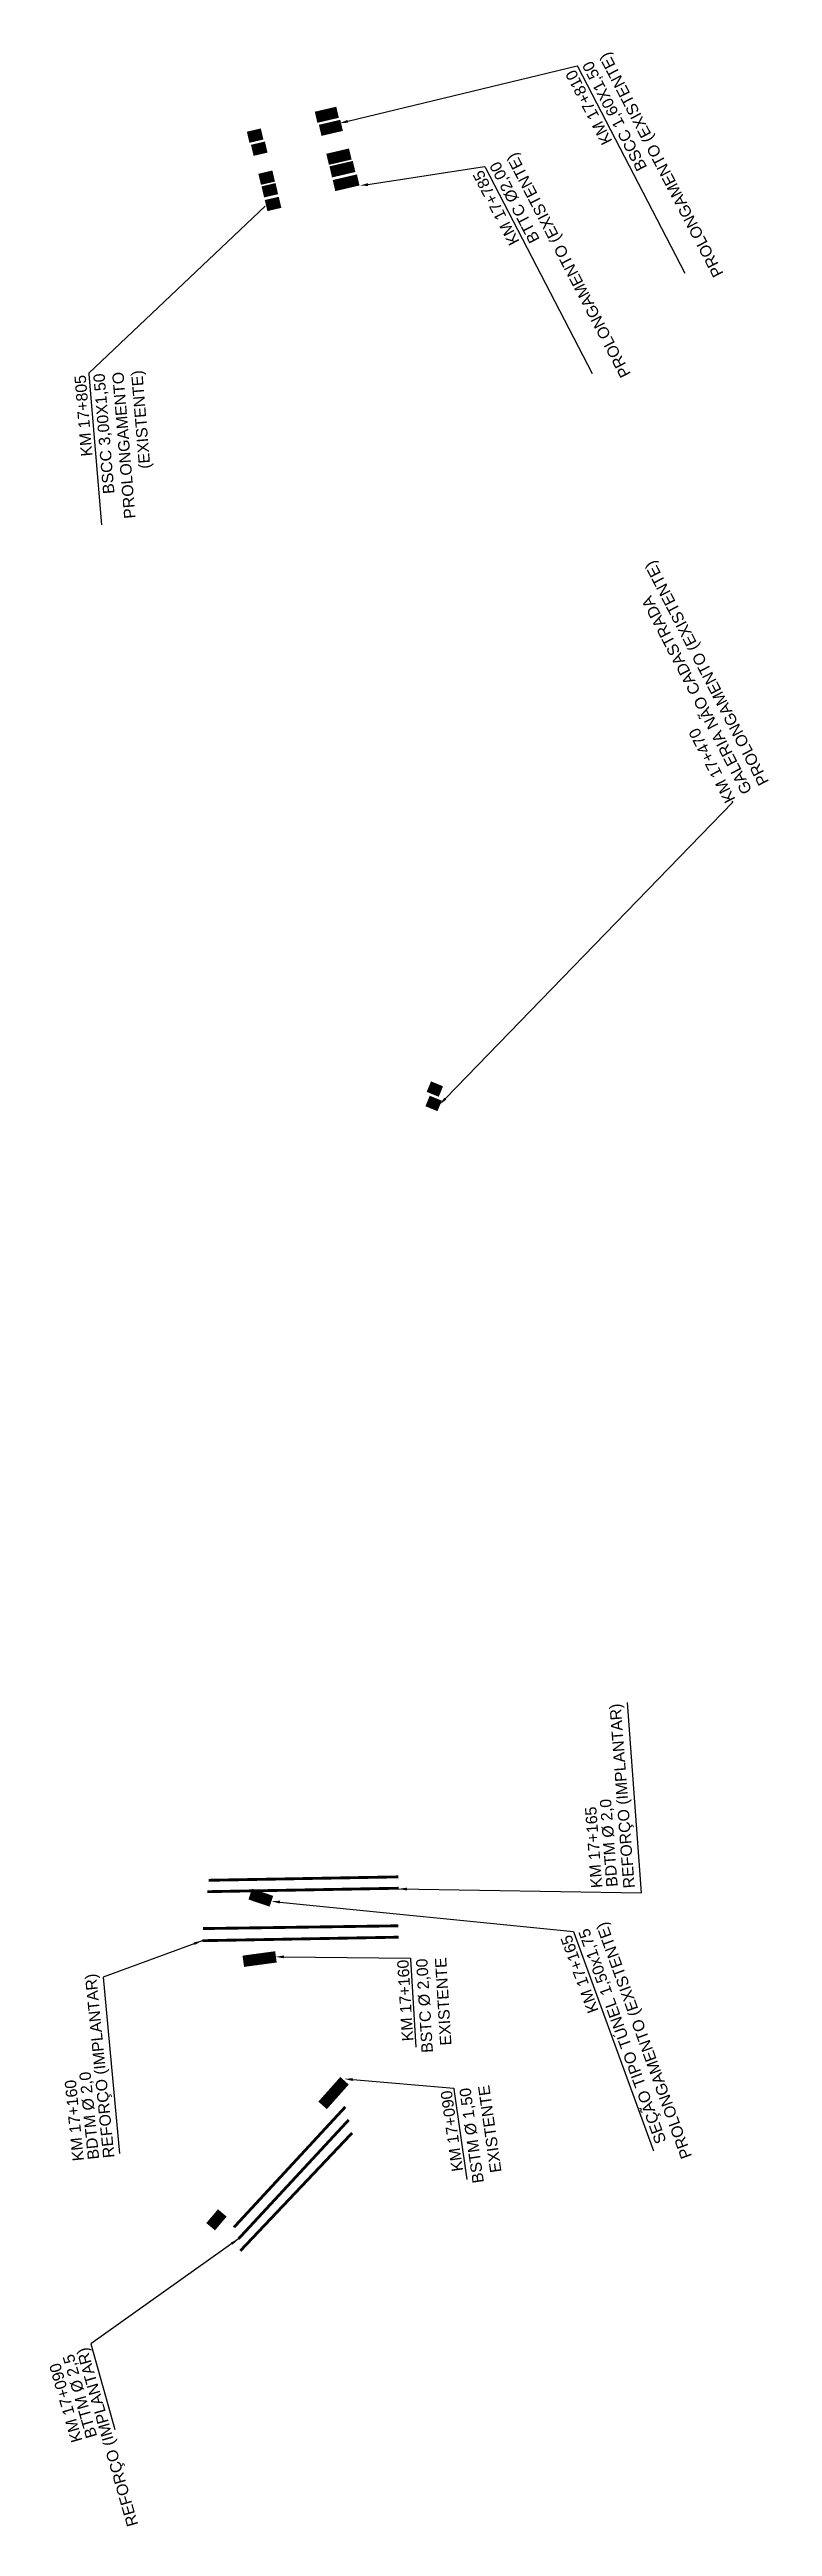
# Model space of a CAD drawing. Header units: metres. Extents: x 290209 to 324422, y 7399791 to 7463837.
# Drawn here: x 321473 to 321728, y 7405041 to 7405913 of the extents above; entities that cross this region are included whole.
import ezdxf
from ezdxf import colors
from ezdxf.entities.mleader import LeaderData, LeaderLine
from ezdxf.math import Vec2, Vec3

# ---------------------------------------------------------------- set-up
doc = ezdxf.new("R2010")
doc.units = ezdxf.units.M
for name, color, linetype in [('_DRENAGEM _TEXTOS_TIC', 2, 'Continuous'), ('_DRENAGEM_AMPLIAÇÃO DE BUEIRO-TIC', 23, 'Continuous'), ('BUEIRO_2.0', 50, 'Continuous'), ('BUEIRO_2.5', 50, 'Continuous'), ('BUEIRO_TEXTO', 2, 'Continuous')]:
    doc.layers.add(name, color=color, linetype=linetype)
doc.styles.add('$0$DIM', font='arial.ttf', dxfattribs={"width": 0.8})
doc.styles.add('ARIAL', font='arial.ttf')
doc.styles.add('SIMPLEX', font='simplex.shx')
doc.styles.get("Standard").update_dxf_attribs({"font": 'simplex.shx'})
doc.dimstyles.get("Standard").update_dxf_attribs({"dimtxt": 0.18, "dimasz": 0.18, "dimexe": 0.18, "dimexo": 0.0625, "dimgap": 0.09, "dimtad": 0, "dimtih": 1, "dimtoh": 1, "dimdec": 4, "dimzin": 0, "dimdsep": 46, "dimtxsty": 'Standard', "dimcen": 0.09, "dimadec": 0, "dimazin": 0, "dimtfac": 1, "dimtdec": 4, "dimtofl": 0, "dimtmove": 0, "dimatfit": 3, "dimfxl": 1, "dimtolj": 1, "dimtzin": 0, "dimarcsym": 0})

msp = doc.modelspace()

# ---------------------------------------------------------------- texts
at = {"layer": 'BUEIRO_TEXTO', "style": '$0$DIM'}
for s, rotation, p in [('REFORÇO (IMPLANTAR) ', 94.373189, (321679.509, 7405265.675, -809)), ('KM 17+165', 94.373189, (321668.103, 7405265.749)), ('BDTM Ø 2,0', 94.373189, (321673.5, 7405266.162)), ('REFORÇO (IMPLANTAR) ', 95.746015, (321496.269, 7405170.753)), ('KM 17+160', 95.746015, (321485.497, 7405169.669)), ('BDTM Ø 2,0', 95.746015, (321490.883, 7405170.211)), ('KM 17+090', 106.089666, (321484.983, 7405071.1)), ('BTTM Ø 2,5', 106.089666, (321490.184, 7405072.6)), ('REFORÇO (IMPLANTAR) ', 106.089666, (321504.649, 7405041.501))]:
    msp.add_text(s, height=4, rotation=rotation, dxfattribs=at).set_placement(p)

# ---------------------------------------------------------------- linework, layer by layer
at = {"layer": '_DRENAGEM_AMPLIAÇÃO DE BUEIRO-TIC', "const_width": 4}
for points in [[(321574.82, 7405890.817), (321567.249, 7405889.047)], [(321574.82, 7405890.817), (321567.249, 7405889.047)], [(321548.247, 7405883.157), (321543.324, 7405882.006)], [(321548.247, 7405883.157), (321543.324, 7405882.006)], [(321576.227, 7405886.204), (321568.694, 7405884.443)], [(321576.227, 7405886.204), (321568.694, 7405884.443)], [(321549.692, 7405878.554), (321544.768, 7405877.403)], [(321549.692, 7405878.554), (321544.768, 7405877.403)], [(321579.307, 7405876.112), (321571.312, 7405874.244)], [(321579.307, 7405876.112), (321571.312, 7405874.244)], [(321580.643, 7405871.732), (321572.421, 7405869.81)], [(321580.643, 7405871.732), (321572.421, 7405869.81)], [(321552.31, 7405868.354), (321547.387, 7405867.203)], [(321552.31, 7405868.354), (321547.387, 7405867.203)], [(321553.419, 7405863.921), (321548.495, 7405862.77)], [(321553.419, 7405863.921), (321548.495, 7405862.77)], [(321582.091, 7405866.989), (321573.564, 7405864.996)], [(321582.091, 7405866.989), (321573.564, 7405864.996)], [(321554.562, 7405859.106), (321549.638, 7405857.955)], [(321554.562, 7405859.106), (321549.638, 7405857.955)], [(321606.52, 7405542.708), (321610.767, 7405540.974)], [(321544.062, 7405263.48), (321551.508, 7405260.952)], [(321541.607, 7405239.821), (321553.111, 7405241.372)]]:
    msp.add_lwpolyline(points, dxfattribs=at)
for points, elevation in [([(321606.971, 7405547.764), (321611.218, 7405546.03)], 1), ([(321569.542, 7405189.083), (321577.265, 7405197.749)], 805), ([(321534.211, 7405151.218), (321530.117, 7405146.36)], 799.627)]:
    msp.add_lwpolyline(points, dxfattribs=dict(at, elevation=elevation))
at = {"layer": 'BUEIRO_2.0', "ltscale": 5, "const_width": 1}
for points in [[(321596.345, 7405265.537), (321528.943, 7405264.327)], [(321596.274, 7405269.536), (321529.414, 7405268.336)], [(321596.288, 7405248.308), (321527.149, 7405247.067)], [(321596.216, 7405252.307), (321527.47, 7405251.333)]]:
    msp.add_lwpolyline(points, dxfattribs=at)
at = {"layer": 'BUEIRO_2.5', "ltscale": 5, "const_width": 1}
for points in [[(321577.54, 7405188.544), (321538.331, 7405146.159)], [(321578.745, 7405183.965), (321539.956, 7405142.119)], [(321579.949, 7405179.385), (321540.581, 7405137.888)]]:
    msp.add_lwpolyline(points, dxfattribs=at)

msp.set_redraw_order([(e.dxf.handle, doc.entitydb.next_handle()) for e in msp.query("TEXT MTEXT ATTDEF DIMENSION ARC_DIMENSION")])  # texts and dimensions are drawn at this point

# ---------------------------------------------------------------- leaders
at = {"layer": '_DRENAGEM _TEXTOS_TIC', "color": 2, "linetype": 'Continuous', "lineweight": -3}
ml = msp.add_multileader_mtext('Standard', dxfattribs=at)
ml.set_content('{\\fArial|b0|i0|c0|p34;\\C256;KM 17+810\\PBSCC 1,60X1,50\\PPROLONGAMENTO (EXISTENTE)}', color=2, style='SIMPLEX')
ml.set_leader_properties(color=256)
ml.build(insert=Vec2(0, 0))
ml.multileader.update_dxf_attribs({"text_right_attachment_type": 6, "dogleg_length": 0.36, "arrow_head_size": 3})
ctx = ml.context
ctx.base_point, ctx.arrow_head_size, ctx.landing_gap_size, ctx.plane_origin, ctx.plane_x_axis, ctx.plane_y_axis = Vec3(321697.536, 7405827.729), 3, 0.09, Vec3(321930.853, 7405835.079), Vec3(-0.4605216, 0.8876485), Vec3(-0.8876485, -0.4605216)
ctx.right_attachment, ctx.text_align_type = 6, 2
notes = []
notes.append((ctx, [(1, (1, 1, 0), (321659.269, 7405907.106), (0.4605216, -0.8876485), 0.36, [(0, [(321575.473, 7405886.918)], 0, [])])]))
ctx.mtext.insert, ctx.mtext.text_direction, ctx.mtext.rotation, ctx.mtext.width, ctx.mtext.defined_height, ctx.mtext.alignment, ctx.mtext.flow_direction = Vec3(321654.882, 7405904.323), Vec3(-0.4605216, 0.8876485), 2.0493791, 111.77672, 31.932, 3, 5
ml = msp.add_multileader_mtext('Standard', dxfattribs=at)
ml.set_content('{\\fArial|b0|i0|c0|p34;\\C256;KM 17+785\\PBTTC %%C2,00\\PPROLONGAMENTO (EXISTENTE)}', color=2, style='SIMPLEX')
ml.set_leader_properties(color=256)
ml.build(insert=Vec2(0, 0))
ml.multileader.update_dxf_attribs({"text_right_attachment_type": 6, "dogleg_length": 0.36, "arrow_head_size": 3})
ctx = ml.context
ctx.base_point, ctx.arrow_head_size, ctx.landing_gap_size, ctx.plane_origin, ctx.plane_x_axis, ctx.plane_y_axis = Vec3(321664.889, 7405792.367), 3, 0.09, Vec3(321937.952, 7405759.343), Vec3(-0.4605216, 0.8876485), Vec3(-0.8876485, -0.4605216)
ctx.right_attachment, ctx.text_align_type = 6, 2
notes.append((ctx, [(1, (1, 1, 0), (321626.623, 7405871.744), (0.4605216, -0.8876485), 0.36, [(0, [(321582.573, 7405864.926)], 0, [])])]))
ctx.mtext.insert, ctx.mtext.text_direction, ctx.mtext.rotation, ctx.mtext.width, ctx.mtext.defined_height, ctx.mtext.alignment, ctx.mtext.flow_direction = Vec3(321622.235, 7405868.961), Vec3(-0.4605216, 0.8876485), 2.0493791, 111.77672, 31.932, 3, 5
at = {"layer": '_DRENAGEM _TEXTOS_TIC'}
ml = msp.add_multileader_mtext('Standard', dxfattribs=at)
ml.set_content('KM 17+805\\PBSCC 3,00X1,50\\PPROLONGAMENTO (EXISTENTE)', color=256, style='ARIAL')
ml.set_leader_properties()
ml.build(insert=Vec2(0, 0))
ml.multileader.update_dxf_attribs({"text_right_attachment_type": 6, "dogleg_length": 0.36, "arrow_head_size": 0.18})
ctx = ml.context
ctx.base_point, ctx.arrow_head_size, ctx.landing_gap_size, ctx.plane_origin, ctx.plane_x_axis, ctx.plane_y_axis = Vec3(321488.927, 7405747.248), 0.18, 0.09, Vec3(321655.999, 7405680.843), Vec3(-0.082899, 0.996558), Vec3(-0.996558, -0.082899)
ctx.right_attachment, ctx.text_align_type = 6, 2
notes.append((ctx, [(1, (1, 1, 0), (321487.22, 7405798.993), (0.082899, -0.996558), 0.36, [(0, [(321549.452, 7405857.886)], 0, [])])]))
ctx.mtext.insert, ctx.mtext.text_direction, ctx.mtext.rotation, ctx.mtext.width, ctx.mtext.defined_height, ctx.mtext.alignment, ctx.mtext.flow_direction = Vec3(321482.099, 7405798.115), Vec3(-0.082899, 0.996558), 1.6537906, 52.59888, 19.479, 3, 5
at = {"layer": '_DRENAGEM _TEXTOS_TIC', "color": 2, "linetype": 'Continuous', "lineweight": -3}
ml = msp.add_multileader_mtext('Standard', dxfattribs=at)
ml.set_content('{\\fArial|b0|i0|c0|p34;\\C256;KM 17+470\\PGALERIA NÃO CADASTRADA\\PPROLONGAMENTO (EXISTENTE)}', color=2, style='SIMPLEX')
ml.set_leader_properties(color=256)
ml.build(insert=Vec2(0, 0))
ml.multileader.update_dxf_attribs({"text_right_attachment_type": 6, "dogleg_length": 0.36, "arrow_head_size": 3})
ctx = ml.context
ctx.base_point, ctx.arrow_head_size, ctx.landing_gap_size, ctx.plane_origin, ctx.plane_x_axis, ctx.plane_y_axis = Vec3(321713.829, 7405648.223), 3, 0.09, Vec3(321970.693, 7405435.684), Vec3(-0.4605216, 0.8876485), Vec3(-0.8876485, -0.4605216)
ctx.right_attachment = 6
notes.append((ctx, [(0, (1, 1, 0), (321713.995, 7405647.904), (-0.4605216, 0.8876485), 0.36, [(0, [(321610.732, 7405541.425)], 0, [])])]))
ctx.mtext.insert, ctx.mtext.text_direction, ctx.mtext.rotation, ctx.mtext.width, ctx.mtext.defined_height, ctx.mtext.flow_direction = Vec3(321711.491, 7405647.112), Vec3(-0.4605216, 0.8876485), 2.0493791, 111.77672, 31.932, 5
ml = msp.add_multileader_mtext('Standard', dxfattribs=at)
ml.set_content('{\\fArial|b0|i0|c0|p34;\\C256;KM 17+165\\PSEÇÃO TIPO TÚNEL 1,50x1,75\\PPROLONGAMENTO (EXISTENTE)}', color=2, style='SIMPLEX')
ml.set_leader_properties(color=256)
ml.build(insert=Vec2(0, 0))
ml.multileader.update_dxf_attribs({"text_right_attachment_type": 6, "dogleg_length": 0.36, "arrow_head_size": 3})
ctx = ml.context
ctx.base_point, ctx.arrow_head_size, ctx.landing_gap_size, ctx.plane_origin, ctx.plane_x_axis, ctx.plane_y_axis = Vec3(321685.681, 7405166.63), 3, 0.09, Vec3(321897.269, 7405163.841), Vec3(-0.3425436, 0.9395019), Vec3(-0.9395019, -0.3425436)
ctx.right_attachment, ctx.text_align_type = 6, 2
notes.append((ctx, [(1, (1, 1, 0), (321657.941, 7405250.269), (0.3425436, -0.9395019), 0.36, [(0, [(321551.508, 7405260.952)], 0, [])])]))
ctx.mtext.insert, ctx.mtext.text_direction, ctx.mtext.rotation, ctx.mtext.width, ctx.mtext.defined_height, ctx.mtext.alignment, ctx.mtext.flow_direction = Vec3(321653.232, 7405248.073), Vec3(-0.3425436, 0.9395019), 1.9204193, 111.77672, 31.932, 3, 5
at = {"layer": '_DRENAGEM _TEXTOS_TIC'}
ml = msp.add_multileader_mtext('Standard', dxfattribs=at)
ml.set_content('KM 17+160\\PBSTC Ø 2,00\\PEXISTENTE', color=256, style='ARIAL')
ml.set_leader_properties()
ml.build(insert=Vec2(0, 0))
ml.multileader.update_dxf_attribs({"text_right_attachment_type": 6, "dogleg_length": 0.36, "arrow_head_size": 3})
ctx = ml.context
ctx.base_point, ctx.arrow_head_size, ctx.landing_gap_size, ctx.plane_origin, ctx.plane_x_axis, ctx.plane_y_axis = Vec3(321599.784, 7405207.766), 3, 0.09, Vec3(321743.079, 7405048.736), Vec3(-0.061104, 0.9981314), Vec3(-0.9981314, -0.061104)
ctx.right_attachment, ctx.text_align_type = 6, 2
notes.append((ctx, [(1, (1, 1, 0), (321600.522, 7405240.967), (0.061104, -0.9981314), 0.36, [(0, [(321552.893, 7405241.389)], 0, [])])]))
ctx.mtext.insert, ctx.mtext.text_direction, ctx.mtext.rotation, ctx.mtext.alignment, ctx.mtext.flow_direction = Vec3(321595.759, 7405240.225), Vec3(-0.061104, 0.9981314), 1.6319384, 3, 5
ml = msp.add_multileader_mtext('Standard', dxfattribs=at)
ml.set_content('KM 17+090\\PBSTM Ø 1,50\\PEXISTENTE', color=256, style='ARIAL')
ml.set_leader_properties()
ml.build(insert=Vec2(0, 0))
ml.multileader.update_dxf_attribs({"text_right_attachment_type": 6, "dogleg_length": 0.36, "arrow_head_size": 3})
ctx = ml.context
ctx.base_point, ctx.arrow_head_size, ctx.landing_gap_size, ctx.plane_origin, ctx.plane_x_axis, ctx.plane_y_axis = Vec3(321617.755, 7405161.338), 3, 0.09, Vec3(321747.902, 7404996.369), Vec3(-0.1410691, 0.9899998), Vec3(-0.9899998, -0.1410691)
ctx.right_attachment, ctx.text_align_type = 6, 2
notes.append((ctx, [(1, (1, 1, 0), (321615.738, 7405195.104), (0.1410691, -0.9899998), 0.36, [(0, [(321577.186, 7405198.413)], 0, [])])]))
ctx.mtext.insert, ctx.mtext.text_direction, ctx.mtext.rotation, ctx.mtext.alignment, ctx.mtext.flow_direction = Vec3(321611.049, 7405193.982), Vec3(-0.1410691, 0.9899998), 1.7123376, 3, 5
at = {"layer": 'BUEIRO_TEXTO'}
for points in [[(321596.235, 7405265.298), (321681.885, 7405263.961), (321676.951, 7405330.876)], [(321527.149, 7405247.067), (321492.276, 7405234.273), (321498.014, 7405172.163)], [(321539.956, 7405142.119), (321487.856, 7405105.077), (321496.385, 7405075)]]:
    msp.add_leader(points, dimstyle='Standard', override={"dimasz": 3}, dxfattribs=at)
for ctx, leaders in notes:
    for number, flags, end, landing, length, lines in leaders:
        leader = LeaderData()
        leader.index, (leader.has_last_leader_line, leader.has_dogleg_vector, leader.attachment_direction) = number, flags
        leader.last_leader_point, leader.dogleg_vector, leader.dogleg_length = Vec3(end), Vec3(landing), length
        for number, points, colour, breaks in lines:
            line = LeaderLine()
            line.index, line.vertices, line.color, line.breaks = number, Vec3.list(points), colors.encode_raw_color(colour), breaks
            leader.lines.append(line)
        ctx.leaders.append(leader)

doc.saveas('drawing.dxf')
